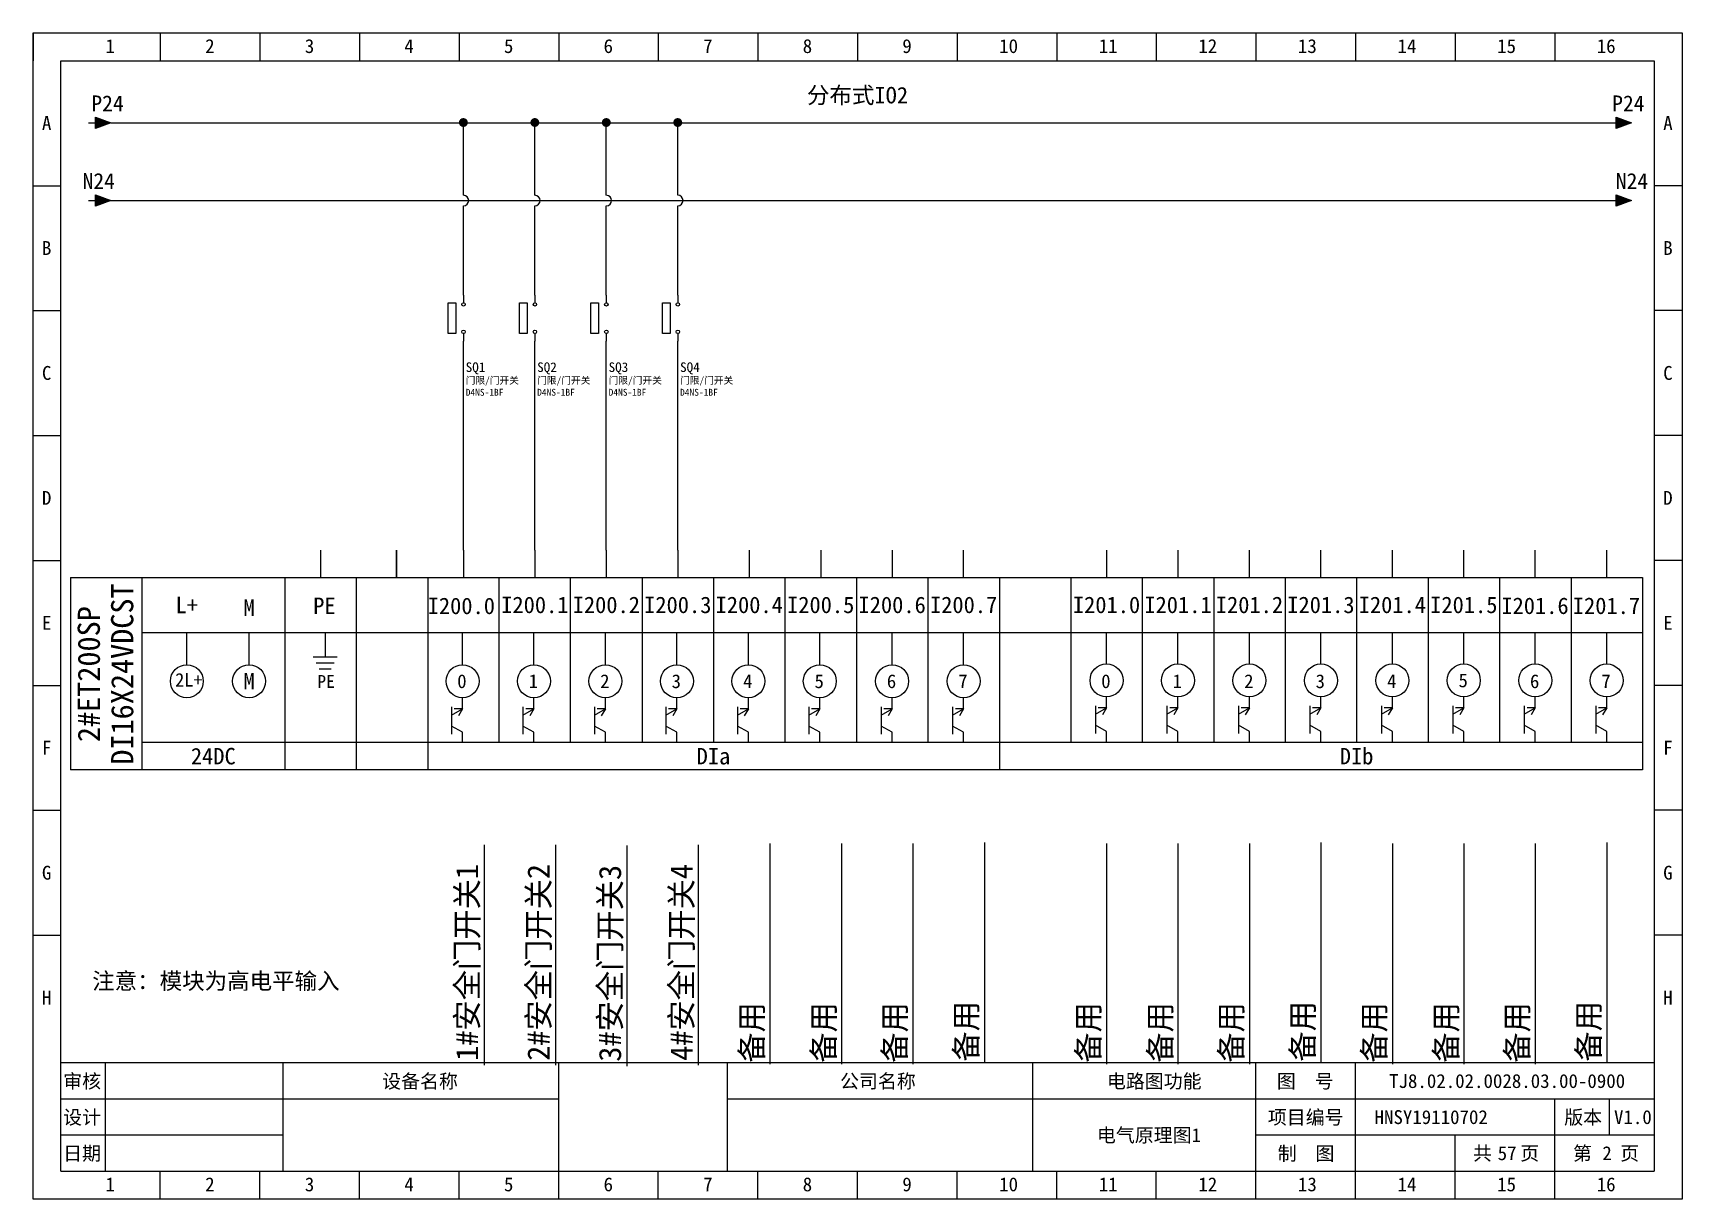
# Model space of a CAD drawing. Header units: millimetres. Extents: x 914 to 910632, y -176 to 682692.
# Drawn here: x 4901 to 5198, y 3539.4 to 3749.4 of the extents above; entities that cross this region are included whole.
import ezdxf
from ezdxf.enums import TextEntityAlignment as Align

# ---------------------------------------------------------------- set-up
doc = ezdxf.new("R2010")
doc.units = ezdxf.units.MM
doc.layers.add('EPLAN311', color=1, linetype='Continuous', lineweight=25)
doc.styles.get("Standard").update_dxf_attribs({"font": 'arial.ttf'})
doc.styles.add('宋体', font='')
doc.styles.get('宋体').set_extended_font_data('宋体')

msp = doc.modelspace()

# ---------------------------------------------------------------- texts
at = {"style": '宋体'}
for s, height, p in [('I200.0', 2.97, (4972.128, 3644.762)), ('0', 2.475, (4977.453, 3631.439)), ('1', 2.475, (4990.323, 3631.439)), ('2', 2.475, (5003.193, 3631.439)), ('3', 2.475, (5016.063, 3631.439)), ('4', 2.475, (5028.933, 3631.439)), ('5', 2.475, (5041.803, 3631.439)), ('6', 2.475, (5054.829, 3631.439)), ('7', 2.475, (5067.699, 3631.439)), ('0', 2.475, (5093.439, 3631.439)), ('1', 2.475, (5106.309, 3631.439)), ('2', 2.475, (5119.179, 3631.439)), ('3', 2.475, (5132.049, 3631.439)), ('4', 2.475, (5144.919, 3631.439)), ('5', 2.475, (5157.789, 3631.599)), ('6', 2.475, (5170.659, 3631.439)), ('7', 2.475, (5183.529, 3631.439))]:
    msp.add_text(s, height=height, dxfattribs=at).set_placement(p)
at = {"color": 0, "style": '宋体'}
for s, p in [('1#安全门开关1', (4981.217, 3564.313)), ('2#安全门开关2', (4994.087, 3564.313)), ('3#安全门开关3', (5006.957, 3564.154)), ('4#安全门开关4', (5019.827, 3564.313)), ('备用', (5032.487, 3563.965)), ('备用', (5045.438, 3563.965)), ('备用', (5058.227, 3563.965)), ('备用', (5071.097, 3564.166)), ('备用', (5093.1, 3563.965)), ('备用', (5106.051, 3563.965)), ('备用', (5118.84, 3563.965)), ('备用', (5131.71, 3564.166)), ('备用', (5144.58, 3563.965)), ('备用', (5157.531, 3563.965)), ('备用', (5170.32, 3563.965)), ('备用', (5183.19, 3564.166))]:
    msp.add_text(s, height=4, rotation=89.99653, dxfattribs=at).set_placement(p)
at = {"style": '宋体'}
for s, width, insert, char_height, attachment_point in [('分布式IO2', 67.69249, (5049.544, 3738.057), 2.97, 5), ('L+', 2.52587, (4928.749, 3646.407), 2.97, 5), ('\\pi-5.94,l8.91,t8.91;PE', 2.52587, (4952.049, 3646.264), 2.97, 5), ('I200.1', 2.52587, (4991.433, 3646.407), 2.97, 5), ('I200.2', 2.52587, (5004.303, 3646.407), 2.97, 5), ('I200.3', 2.52587, (5017.173, 3646.407), 2.97, 5), ('I200.4', 2.52587, (5030.043, 3646.407), 2.97, 5), ('I200.5', 2.52587, (5042.913, 3646.407), 2.97, 5), ('I200.6', 2.52587, (5055.783, 3646.407), 2.97, 5), ('I200.7', 2.52587, (5068.653, 3646.407), 2.97, 5), ('I201.0', 2.52587, (5094.393, 3646.407), 2.97, 5), ('I201.1', 2.52587, (5107.263, 3646.407), 2.97, 5), ('I201.2', 2.52587, (5120.133, 3646.407), 2.97, 5), ('I201.3', 2.52587, (5133.003, 3646.407), 2.97, 5), ('I201.4', 2.52587, (5145.873, 3646.407), 2.97, 5), ('I201.5', 2.52587, (5158.743, 3646.407), 2.97, 5), ('I201.6', 2.52587, (5171.563, 3646.246), 2.97, 5), ('I201.7', 2.52587, (5184.433, 3646.246), 2.97, 5), ('2L+', 2.52587, (4929.122, 3632.924), 2.42, 5), ('PE', 3.09008, (4952.256, 3633.79), 2.31, 1), ('24DC', 2.52587, (4933.518, 3619.16), 2.97, 5), ('DIa', 2.52587, (5023.604, 3619.16), 2.97, 5), ('DIb', 2.52587, (5139.434, 3619.16), 2.97, 5), ('注意：模块为高电平输入', 50.85714, (4933.986, 3578.532), 2.97, 5)]:
    msp.add_mtext_dynamic_manual_height_columns(s, width=width, gutter_width=12.5, heights=[0], dxfattribs=dict(at, insert=insert, char_height=char_height, attachment_point=attachment_point))
at = {"char_height": 2.97, "width": 0.51975, "attachment_point": 1, "style": '宋体'}
for insert in [(4938.959, 3647.401), (4938.959, 3634.182)]:
    msp.add_mtext('M', dxfattribs=dict(at, insert=insert))
at = {"style": '宋体'}
for tag, p in [('DI16X24VDCST', (4917.11, 3633.971)), ('2#ET200SP', (4911.094, 3633.952))]:
    msp.add_attdef(tag, text='封页', height=4, rotation=90, dxfattribs=at).set_placement(p, align=Align.MIDDLE_CENTER)
for tag, text, p in [('TJ8.02.02.0028.03.00-0900', 'TJ8.01.01.0181.00.01-0900', (5166.543, 3560.675)), ('HNSY19110702', 'HNSY19110702', (5152.871, 3554.175)), ('V1.0', '1.0', (5189.194, 3554.175)), ('电气原理图1', '封页', (5102.043, 3550.925)), ('57', '01', (5166.543, 3547.675)), ('2', '01', (5184.543, 3547.675))]:
    msp.add_attdef(tag, text=text, height=2.5, dxfattribs=at).set_placement(p, align=Align.MIDDLE_CENTER)

# ---------------------------------------------------------------- blocks, each defined once
blk = doc.blocks.new('EPLSYM_LibrarySPECIAL_Symbol8_Variant0_Placement1')
at = {"linetype": 'Continuous', "lineweight": 25, "ltscale": 4}
blk.add_hatch(color=1, dxfattribs=at).paths.add_polyline_path([(-0.75, 1), (2, 0), (-0.75, -1)], flags=0)
at = {"color": 1, "linetype": 'Continuous', "lineweight": 25, "ltscale": 4}
blk.add_line((-2, 0), (-0.75, 0), dxfattribs=at)
blk.add_lwpolyline([(-0.75, 1), (2, 0), (-0.75, -1)], close=True, dxfattribs=at)
at = {"color": 5}
blk.add_attdef('70_20010', text='', height=2.85, dxfattribs=at).set_placement((3, 0), align=Align.MIDDLE_LEFT)
at = {"color": 73}
for tag, p in [('70_24350', (33.76, 0)), ('70_24300', (72.31, 0))]:
    blk.add_attdef(tag, text='', height=2.06, dxfattribs=at).set_placement(p, align=Align.MIDDLE_LEFT)
blk = doc.blocks.new('*U300')
blk.add_line((0, 0.14), (0, 5.8))
blk.add_circle((0, -2.83), 2.97)
blk = doc.blocks.new('*U301')
at = {"color": 0, "linetype": 'ByBlock', "lineweight": -2, "transparency": 16777216}
for p in [(0, 0), (12.87, 0)]:
    blk.add_blockref('*U300', p, dxfattribs=at)
blk = doc.blocks.new('门限开关常开')
at = {"color": 5, "linetype": 'Continuous', "lineweight": 25, "ltscale": 4}
for p, q in [((0, 8.4), (0, 7)), ((0, 1.4), (0, 0))]:
    blk.add_line(p, q, dxfattribs=at)
blk.add_lwpolyline([(-2.8, 7), (-1.4, 7), (-1.4, 1.4), (-2.8, 1.4)], close=True)
for centre in [(0.01, 6.69), (0.01, 1.71)]:
    blk.add_circle(centre, 0.313)
at = {"color": 0, "style": '宋体'}
for tag, p in [('01', (0.42, 7.67)), ('02', (0.42, -0.54)), ('04', (0.42, -7.76)), ('05', (0.42, -9.92))]:
    blk.add_attdef(tag, p, '', height=1.26, dxfattribs=at)
at = {"color": 5, "style": '宋体'}
blk.add_attdef('03', (0.42, -5.6), '', height=1.75, dxfattribs=at)
blk = doc.blocks.new('*U388')
blk.add_line((-2.5, 0), (2.5, 0))
blk = doc.blocks.new('*U389')
at = {"color": 0, "linetype": 'ByBlock', "lineweight": -2, "transparency": 16777216}
for p in [(0, 0), (0, -22.5), (0, -45), (0, -67.5), (0, -90), (0, -112.5), (0, -135)]:
    blk.add_blockref('*U388', p, dxfattribs=at)
blk = doc.blocks.new('*U390')
blk.add_line((-2.5, 0), (2.5, 0))
blk = doc.blocks.new('*U391')
at = {"color": 0, "linetype": 'ByBlock', "lineweight": -2, "transparency": 16777216}
for p in [(0, 0), (0, -22.5), (0, -45), (0, -67.5), (0, -90), (0, -112.5), (0, -135)]:
    blk.add_blockref('*U390', p, dxfattribs=at)
blk = doc.blocks.new('制图图框')
for p, q in [((-2700.08, 789.32), (-2403.08, 789.32)), ((-2700.08, 579.32), (-2700.08, 789.32)), ((-2700.08, 789.32), (-2700.08, 784.32)), ((-2700.08, 789.32), (-2695.08, 789.32)), ((-2677.15, 789.32), (-2677.15, 784.32)), ((-2659.21, 789.32), (-2659.21, 784.32)), ((-2641.27, 789.32), (-2641.27, 784.32)), ((-2623.33, 789.32), (-2623.33, 784.32)), ((-2605.4, 789.32), (-2605.4, 784.32)), ((-2587.46, 789.32), (-2587.46, 784.32)), ((-2569.52, 789.32), (-2569.52, 784.32)), ((-2551.58, 789.32), (-2551.58, 784.32)), ((-2533.65, 789.32), (-2533.65, 784.32)), ((-2515.71, 789.32), (-2515.71, 784.32)), ((-2497.77, 789.32), (-2497.77, 784.32)), ((-2479.83, 789.32), (-2479.83, 784.32)), ((-2461.9, 789.32), (-2461.9, 784.32)), ((-2443.96, 789.32), (-2443.96, 784.32)), ((-2426.02, 789.32), (-2426.02, 784.32)), ((-2403.08, 789.32), (-2403.08, 579.32)), ((-2403.08, 789.32), (-2403.08, 784.32)), ((-2695.08, 784.32), (-2408.08, 784.32)), ((-2695.08, 584.32), (-2695.08, 784.32)), ((-2408.08, 784.32), (-2408.08, 584.32)), ((-2408.08, 603.82), (-2695.08, 603.82)), ((-2687.08, 603.82), (-2687.08, 584.32)), ((-2655.08, 603.82), (-2655.08, 584.32)), ((-2655.08, 603.82), (-2655.08, 584.32)), ((-2605.4, 579.32), (-2605.4, 603.82)), ((-2575.08, 603.82), (-2575.08, 584.32)), ((-2575.08, 603.82), (-2575.08, 584.32)), ((-2575.08, 603.82), (-2575.08, 584.32)), ((-2520.08, 603.82), (-2520.08, 584.32)), ((-2479.83, 579.32), (-2479.83, 603.82)), ((-2461.9, 579.32), (-2461.9, 603.82)), ((-2655.08, 597.32), (-2695.08, 597.32)), ((-2605.4, 597.32), (-2655.08, 597.32)), ((-2408.08, 597.32), (-2575.08, 597.32)), ((-2426.02, 579.32), (-2426.02, 597.32)), ((-2416.18, 597.32), (-2416.18, 590.82)), ((-2655.08, 590.82), (-2695.08, 590.82)), ((-2408.08, 590.82), (-2479.83, 590.82)), ((-2443.96, 579.32), (-2443.96, 590.82)), ((-2695.08, 584.32), (-2408.08, 584.32)), ((-2677.15, 579.32), (-2677.15, 584.32)), ((-2659.21, 579.32), (-2659.21, 584.32)), ((-2641.27, 579.32), (-2641.27, 584.32)), ((-2623.33, 579.32), (-2623.33, 584.32)), ((-2587.46, 579.32), (-2587.46, 584.32)), ((-2569.52, 579.32), (-2569.52, 584.32)), ((-2551.58, 579.32), (-2551.58, 584.32)), ((-2533.65, 579.32), (-2533.65, 584.32)), ((-2515.71, 579.32), (-2515.71, 584.32)), ((-2497.77, 579.32), (-2497.77, 584.32)), ((-2403.08, 579.32), (-2700.08, 579.32))]:
    blk.add_line(p, q)
blk.add_blockref('*U389', (-2697.58, 761.82))
at = {"xscale": -1}
blk.add_blockref('*U391', (-2405.58, 761.82), dxfattribs=at)
at = {"style": '宋体'}
for s, p in [('1', (-2687.01, 785.71)), ('2', (-2669.07, 785.71)), ('3', (-2651.13, 785.71)), ('4', (-2633.2, 785.71)), ('5', (-2615.26, 785.71)), ('6', (-2597.32, 785.71)), ('7', (-2579.38, 785.71)), ('8', (-2561.45, 785.71)), ('9', (-2543.51, 785.71)), ('10', (-2526.07, 785.71)), ('11', (-2508.13, 785.71)), ('12', (-2490.2, 785.71)), ('13', (-2472.26, 785.71)), ('14', (-2454.32, 785.71)), ('15', (-2436.38, 785.71)), ('16', (-2418.45, 785.71)), ('A', (-2698.47, 771.84)), ('A', (-2406.47, 771.84)), ('B', (-2698.47, 749.34)), ('B', (-2406.47, 749.34)), ('C', (-2698.47, 726.84)), ('C', (-2406.47, 726.84)), ('D', (-2698.47, 704.34)), ('D', (-2406.47, 704.34)), ('E', (-2698.47, 681.84)), ('E', (-2406.47, 681.84)), ('F', (-2698.47, 659.34)), ('F', (-2406.47, 659.34)), ('G', (-2698.47, 636.84)), ('G', (-2406.47, 636.84)), ('H', (-2698.47, 614.34)), ('H', (-2406.47, 614.34)), ('审核', (-2694.65, 599.29)), ('设备名称', (-2637.2, 599.28)), ('公司名称', (-2554.73, 599.29)), ('电路图功能', (-2506.66, 599.29)), ('图  号', (-2476.05, 599.3)), ('设计', (-2694.66, 592.79)), ('项目编号', (-2477.68, 592.79)), ('版本', (-2424.3, 592.79)), ('日期', (-2694.66, 586.29)), ('制  图', (-2475.91, 586.28)), ('共   页', (-2440.72, 586.31)), ('第   页', (-2422.72, 586.3)), ('1', (-2687.01, 580.71)), ('2', (-2669.07, 580.71)), ('3', (-2651.13, 580.71)), ('4', (-2633.2, 580.71)), ('5', (-2615.26, 580.71)), ('6', (-2597.32, 580.71)), ('7', (-2579.38, 580.71)), ('8', (-2561.45, 580.71)), ('9', (-2543.51, 580.71)), ('10', (-2526.07, 580.71)), ('11', (-2508.13, 580.71)), ('12', (-2490.2, 580.71)), ('13', (-2472.26, 580.71)), ('14', (-2454.32, 580.71)), ('15', (-2436.38, 580.71)), ('16', (-2418.45, 580.71))]:
    blk.add_text(s, height=2.5, dxfattribs=at).set_placement(p)

# ---------------------------------------------------------------- hatches: boundary and pattern name
at = {"layer": 'EPLAN311', "ltscale": 4}
h = msp.add_hatch(color=0, dxfattribs=at)
edge = h.paths.add_edge_path()
edge.add_arc((4978.558, 3733.299), 0.81, 0, 360)
h = msp.add_hatch(color=0, dxfattribs=at)
edge = h.paths.add_edge_path()
edge.add_arc((4991.428, 3733.299), 0.81, 0, 360)
h = msp.add_hatch(color=0, dxfattribs=at)
edge = h.paths.add_edge_path()
edge.add_arc((5004.298, 3733.299), 0.81, 0, 360)
h = msp.add_hatch(color=0, dxfattribs=at)
edge = h.paths.add_edge_path()
edge.add_arc((5017.168, 3733.299), 0.81, 0, 360)

# ---------------------------------------------------------------- linework, layer by layer
at = {"color": 0}
for p, q in [((4915.04, 3733.25), (5184.945, 3733.25)), ((4915.022, 3719.243), (5184.945, 3719.25))]:
    msp.add_line(p, q, dxfattribs=at)
for p, q in [((4978.563, 3720.2), (4978.563, 3733.25)), ((4991.433, 3720.2), (4991.433, 3733.25)), ((5004.303, 3720.2), (5004.303, 3733.25)), ((5017.173, 3720.201), (5017.173, 3733.25)), ((4978.563, 3702.229), (4978.563, 3718.29)), ((4991.433, 3702.229), (4991.433, 3718.29)), ((5004.303, 3702.229), (5004.303, 3718.29)), ((5017.173, 3702.229), (5017.173, 3718.291)), ((4978.563, 3656.307), (4978.563, 3693.913)), ((4991.433, 3656.307), (4991.433, 3693.913)), ((5004.303, 3656.307), (5004.303, 3693.913)), ((5017.173, 3656.307), (5017.173, 3693.913)), ((4952.823, 3656.307), (4952.823, 3651.357)), ((4966.542, 3656.31), (4966.542, 3651.36)), ((4966.542, 3651.36), (4966.542, 3656.31)), ((4978.563, 3656.307), (4978.563, 3651.357)), ((4991.433, 3656.307), (4991.433, 3651.357)), ((5004.303, 3656.307), (5004.303, 3651.357)), ((5017.173, 3656.307), (5017.173, 3651.357)), ((5030.043, 3656.307), (5030.043, 3651.357)), ((5042.913, 3656.307), (5042.913, 3651.357)), ((5055.783, 3656.307), (5055.783, 3651.357)), ((5068.653, 3651.357), (5068.653, 3656.307)), ((5094.393, 3656.307), (5094.393, 3651.357)), ((5107.263, 3656.307), (5107.263, 3651.357)), ((5120.133, 3651.357), (5120.133, 3656.307)), ((5133.003, 3651.357), (5133.003, 3656.307)), ((5145.873, 3651.357), (5145.873, 3656.307)), ((5158.743, 3651.357), (5158.743, 3656.307)), ((5171.613, 3651.357), (5171.613, 3656.307)), ((5184.483, 3651.357), (5184.483, 3656.307)), ((4907.778, 3651.357), (5190.918, 3651.357)), ((4907.778, 3651.357), (4907.778, 3616.707)), ((4920.648, 3651.357), (4920.648, 3616.707)), ((4946.388, 3651.357), (4946.388, 3616.707)), ((4959.258, 3651.357), (4959.258, 3616.707)), ((4972.128, 3651.357), (4972.128, 3616.707)), ((4984.998, 3621.657), (4984.998, 3651.357)), ((4997.868, 3621.657), (4997.868, 3651.357)), ((5010.738, 3651.357), (5010.738, 3621.657)), ((5023.608, 3651.357), (5023.608, 3621.657)), ((5036.478, 3651.357), (5036.478, 3621.657)), ((5049.348, 3651.357), (5049.348, 3621.635)), ((5062.218, 3651.357), (5062.218, 3621.657)), ((5075.088, 3651.357), (5075.088, 3616.707)), ((5087.958, 3651.357), (5087.958, 3621.657)), ((5100.828, 3651.357), (5100.828, 3621.657)), ((5113.698, 3651.357), (5113.698, 3621.657)), ((5126.568, 3651.357), (5126.568, 3621.657)), ((5139.438, 3651.357), (5139.438, 3621.657)), ((5152.308, 3651.357), (5152.308, 3621.657)), ((5165.178, 3651.357), (5165.178, 3621.657)), ((5178.048, 3651.357), (5178.048, 3621.657)), ((5190.918, 3651.357), (5190.918, 3616.707)), ((4920.648, 3641.457), (5190.918, 3641.457)), ((4928.752, 3635.647), (4928.752, 3641.457)), ((4939.953, 3635.647), (4939.953, 3641.457)), ((4953.672, 3641.46), (4953.672, 3637.045)), ((4978.407, 3635.647), (4978.407, 3641.297)), ((4991.277, 3635.647), (4991.277, 3641.297)), ((5004.147, 3635.647), (5004.147, 3641.297)), ((5017.017, 3635.647), (5017.017, 3641.297)), ((5029.887, 3635.647), (5029.887, 3641.297)), ((5042.757, 3635.647), (5042.757, 3641.297)), ((5055.783, 3635.647), (5055.783, 3641.297)), ((5068.653, 3635.647), (5068.653, 3641.297)), ((5094.393, 3635.806), (5094.393, 3641.457)), ((5107.263, 3635.806), (5107.263, 3641.457)), ((5120.133, 3635.806), (5120.133, 3641.457)), ((5133.003, 3635.806), (5133.003, 3641.457)), ((5145.873, 3635.806), (5145.873, 3641.457)), ((5158.743, 3635.806), (5158.743, 3641.457)), ((4978.407, 3627.727), (4978.407, 3629.707)), ((4991.277, 3627.727), (4991.277, 3629.707)), ((5004.147, 3627.727), (5004.147, 3629.707)), ((5017.017, 3627.727), (5017.017, 3629.707)), ((5029.887, 3627.727), (5029.887, 3629.707)), ((5042.757, 3627.727), (5042.757, 3629.707)), ((5055.783, 3627.727), (5055.783, 3629.707)), ((5068.653, 3627.727), (5068.653, 3629.707)), ((5094.393, 3627.886), (5094.393, 3629.866)), ((5107.263, 3627.886), (5107.263, 3629.866)), ((5120.133, 3627.886), (5120.133, 3629.866)), ((5133.003, 3627.886), (5133.003, 3629.866)), ((5145.873, 3627.886), (5145.873, 3629.866)), ((5158.743, 3627.886), (5158.743, 3629.866)), ((5171.613, 3627.886), (5171.613, 3629.866)), ((5184.483, 3627.886), (5184.483, 3629.866)), ((4976.427, 3628.077), (4976.427, 3623.127)), ((4976.427, 3626.586), (4978.407, 3627.727)), ((4978.407, 3627.727), (4976.922, 3627.727)), ((4978.407, 3627.727), (4977.662, 3626.442)), ((4989.297, 3628.077), (4989.297, 3623.127)), ((4989.297, 3626.586), (4991.277, 3627.727)), ((4991.277, 3627.727), (4989.792, 3627.727)), ((4991.277, 3627.727), (4990.532, 3626.442)), ((5002.167, 3628.077), (5002.167, 3623.127)), ((5002.167, 3626.586), (5004.147, 3627.727)), ((5004.147, 3627.727), (5002.662, 3627.727)), ((5004.147, 3627.727), (5003.402, 3626.442)), ((5015.037, 3628.077), (5015.037, 3623.127)), ((5015.037, 3626.586), (5017.017, 3627.727)), ((5017.017, 3627.727), (5015.532, 3627.727)), ((5017.017, 3627.727), (5016.272, 3626.442)), ((5027.907, 3628.077), (5027.907, 3623.127)), ((5027.907, 3626.586), (5029.887, 3627.727)), ((5029.887, 3627.727), (5028.402, 3627.727)), ((5029.887, 3627.727), (5029.142, 3626.442)), ((5040.777, 3628.077), (5040.777, 3623.127)), ((5040.777, 3626.586), (5042.757, 3627.727)), ((5042.757, 3627.727), (5041.272, 3627.727)), ((5042.757, 3627.727), (5042.012, 3626.442)), ((5053.803, 3628.077), (5053.803, 3623.127)), ((5053.803, 3626.586), (5055.783, 3627.727)), ((5055.783, 3627.727), (5054.298, 3627.727)), ((5055.783, 3627.727), (5055.038, 3626.442)), ((5066.673, 3628.077), (5066.673, 3623.127)), ((5066.673, 3626.586), (5068.653, 3627.727)), ((5068.653, 3627.727), (5067.168, 3627.727)), ((5068.653, 3627.727), (5067.908, 3626.442)), ((5092.413, 3628.236), (5092.413, 3623.286)), ((5092.413, 3626.746), (5094.393, 3627.886)), ((5094.393, 3627.886), (5092.908, 3627.886)), ((5094.393, 3627.886), (5093.648, 3626.602)), ((5105.283, 3628.236), (5105.283, 3623.286)), ((5105.283, 3626.746), (5107.263, 3627.886)), ((5107.263, 3627.886), (5105.778, 3627.886)), ((5107.263, 3627.886), (5106.518, 3626.602)), ((5118.153, 3628.236), (5118.153, 3623.286)), ((5118.153, 3626.746), (5120.133, 3627.886)), ((5120.133, 3627.886), (5118.648, 3627.886)), ((5120.133, 3627.886), (5119.388, 3626.602)), ((5131.023, 3628.236), (5131.023, 3623.286)), ((5131.023, 3626.746), (5133.003, 3627.886)), ((5133.003, 3627.886), (5131.518, 3627.886)), ((5133.003, 3627.886), (5132.258, 3626.602)), ((5143.893, 3628.236), (5143.893, 3623.286)), ((5143.893, 3626.746), (5145.873, 3627.886)), ((5145.873, 3627.886), (5144.388, 3627.886)), ((5145.873, 3627.886), (5145.128, 3626.602)), ((5156.763, 3628.236), (5156.763, 3623.286)), ((5156.763, 3626.746), (5158.743, 3627.886)), ((5158.743, 3627.886), (5157.258, 3627.886)), ((5158.743, 3627.886), (5157.998, 3626.602)), ((5169.633, 3628.236), (5169.633, 3623.286)), ((5169.633, 3626.746), (5171.613, 3627.886)), ((5171.613, 3627.886), (5170.128, 3627.886)), ((5171.613, 3627.886), (5170.868, 3626.602)), ((5182.503, 3628.236), (5182.503, 3623.286)), ((5182.503, 3626.746), (5184.483, 3627.886)), ((5184.483, 3627.886), (5182.998, 3627.886)), ((5184.483, 3627.886), (5183.738, 3626.602)), ((4978.407, 3623.477), (4976.427, 3624.605)), ((4978.407, 3621.657), (4978.407, 3623.477)), ((4991.277, 3623.477), (4989.297, 3624.605)), ((4991.277, 3621.657), (4991.277, 3623.477)), ((5004.147, 3623.477), (5002.167, 3624.605)), ((5004.147, 3621.657), (5004.147, 3623.477)), ((5017.017, 3623.477), (5015.037, 3624.605)), ((5017.017, 3621.657), (5017.017, 3623.477)), ((5029.887, 3623.477), (5027.907, 3624.605)), ((5029.887, 3621.657), (5029.887, 3623.477)), ((5042.757, 3623.477), (5040.777, 3624.605)), ((5042.757, 3621.657), (5042.757, 3623.477)), ((5055.783, 3623.477), (5053.803, 3624.605)), ((5055.783, 3621.657), (5055.783, 3623.477)), ((5068.653, 3623.477), (5066.673, 3624.605)), ((5068.653, 3621.657), (5068.653, 3623.477)), ((5094.393, 3623.637), (5092.413, 3624.764)), ((5094.393, 3621.657), (5094.393, 3623.637)), ((5107.263, 3623.637), (5105.283, 3624.764)), ((5107.263, 3621.657), (5107.263, 3623.637)), ((5120.133, 3623.637), (5118.153, 3624.764)), ((5120.133, 3621.657), (5120.133, 3623.637)), ((5133.003, 3623.637), (5131.023, 3624.764)), ((5133.003, 3621.657), (5133.003, 3623.637)), ((5145.873, 3623.637), (5143.893, 3624.764)), ((5145.873, 3621.657), (5145.873, 3623.637)), ((5158.743, 3623.637), (5156.763, 3624.764)), ((5158.743, 3621.657), (5158.743, 3623.637)), ((5171.613, 3623.637), (5169.633, 3624.764)), ((5171.613, 3621.657), (5171.613, 3623.637)), ((5184.483, 3623.637), (5182.503, 3624.764)), ((5184.483, 3621.657), (5184.483, 3623.637)), ((4946.388, 3621.657), (4920.648, 3621.657)), ((4954.331, 3621.657), (4946.388, 3621.657)), ((5075.088, 3621.657), (4954.331, 3621.657)), ((5082.329, 3621.657), (5075.088, 3621.657)), ((5190.918, 3621.657), (5082.329, 3621.657)), ((5190.918, 3616.707), (4907.778, 3616.707)), ((4982.3, 3603.223), (4982.3, 3563.523)), ((4995.17, 3603.223), (4995.17, 3563.523)), ((5008.04, 3563.364), (5008.04, 3603.063)), ((5020.91, 3563.523), (5020.91, 3603.223)), ((5033.78, 3603.424), (5033.78, 3563.724)), ((5046.65, 3603.424), (5046.65, 3563.724)), ((5059.52, 3603.424), (5059.52, 3563.724)), ((5072.39, 3603.624), (5072.39, 3563.925)), ((5094.393, 3603.424), (5094.393, 3563.724)), ((5107.263, 3603.424), (5107.263, 3563.724)), ((5120.133, 3603.424), (5120.133, 3563.724)), ((5133.003, 3603.624), (5133.003, 3563.925)), ((5145.873, 3603.424), (5145.873, 3563.724)), ((5158.743, 3603.424), (5158.743, 3563.724)), ((5171.613, 3603.424), (5171.613, 3563.724)), ((5184.483, 3603.624), (5184.483, 3563.925))]:
    msp.add_line(p, q)
at = {"ltscale": 4}
for p, q in [((4951.516, 3637.045), (4955.828, 3637.045)), ((4952.055, 3635.967), (4955.289, 3635.967)), ((4952.594, 3634.889), (4954.75, 3634.889))]:
    msp.add_line(p, q, dxfattribs=at)
for centre in [(4928.752, 3632.677), (4939.953, 3632.677), (4978.407, 3632.677), (4991.277, 3632.677), (5004.147, 3632.677), (5017.017, 3632.677), (5029.887, 3632.677), (5042.757, 3632.677), (5055.783, 3632.677), (5068.653, 3632.677), (5094.393, 3632.836), (5107.263, 3632.836), (5120.133, 3632.836), (5133.003, 3632.836), (5145.873, 3632.836), (5158.743, 3632.836)]:
    msp.add_circle(centre, 2.97)
for centre in [(4978.563, 3719.245), (4991.433, 3719.245), (5004.303, 3719.245), (5017.173, 3719.246)]:
    msp.add_arc(centre, 0.955, 270, 90)

# ---------------------------------------------------------------- block references
for name, p in [('制图图框', (7601.127, 2960.106)), ('*U301', (5171.613, 3635.661))]:
    msp.add_blockref(name, p)
at = {"color": 7}
ref = msp.add_blockref('EPLSYM_LibrarySPECIAL_Symbol8_Variant0_Placement1', (4913.04, 3733.25), dxfattribs=at)
ref.add_attrib('70_20010', 'P24', dxfattribs={"color": 5, "height": 2.8548, "style": '宋体'}).set_placement((4911.556, 3736.75), align=Align.MIDDLE_LEFT)
ref = msp.add_blockref('EPLSYM_LibrarySPECIAL_Symbol8_Variant0_Placement1', (5186.945, 3733.25), dxfattribs=at)
ref.add_attrib('70_20010', 'P24', dxfattribs={"color": 5, "height": 2.8548, "style": '宋体'}).set_placement((5185.461, 3736.749), align=Align.MIDDLE_LEFT)
ref = msp.add_blockref('EPLSYM_LibrarySPECIAL_Symbol8_Variant0_Placement1', (4913.04, 3719.25), dxfattribs=at)
ref.add_attrib('70_20010', 'N24', dxfattribs={"color": 5, "height": 2.8548, "style": '宋体'}).set_placement((4909.981, 3722.762), align=Align.MIDDLE_LEFT)
ref = msp.add_blockref('EPLSYM_LibrarySPECIAL_Symbol8_Variant0_Placement1', (5186.945, 3719.249), dxfattribs=at)
ref.add_attrib('70_20010', 'N24', dxfattribs={"color": 5, "height": 2.8548, "style": '宋体'}).set_placement((5186.118, 3722.762), align=Align.MIDDLE_LEFT)
at = {"xscale": 0.99, "yscale": 0.99, "zscale": 0.99}
for p, values in [((4978.563, 3693.913), {'05': 'D4NS-1BF', '04': '门限/门开关', '03': 'SQ1'}), ((4991.433, 3693.913), {'05': 'D4NS-1BF', '04': '门限/门开关', '03': 'SQ2'}), ((5004.303, 3693.913), {'05': 'D4NS-1BF', '04': '门限/门开关', '03': 'SQ3'}), ((5017.173, 3693.913), {'05': 'D4NS-1BF', '04': '门限/门开关', '03': 'SQ4'})]:
    msp.add_blockref('门限开关常开', p, dxfattribs=at).add_auto_attribs(values)

msp.set_redraw_order([(e.dxf.handle, doc.entitydb.next_handle()) for e in msp.query("TEXT MTEXT ATTDEF DIMENSION ARC_DIMENSION")])  # texts and dimensions are drawn at this point

doc.saveas('drawing.dxf')
